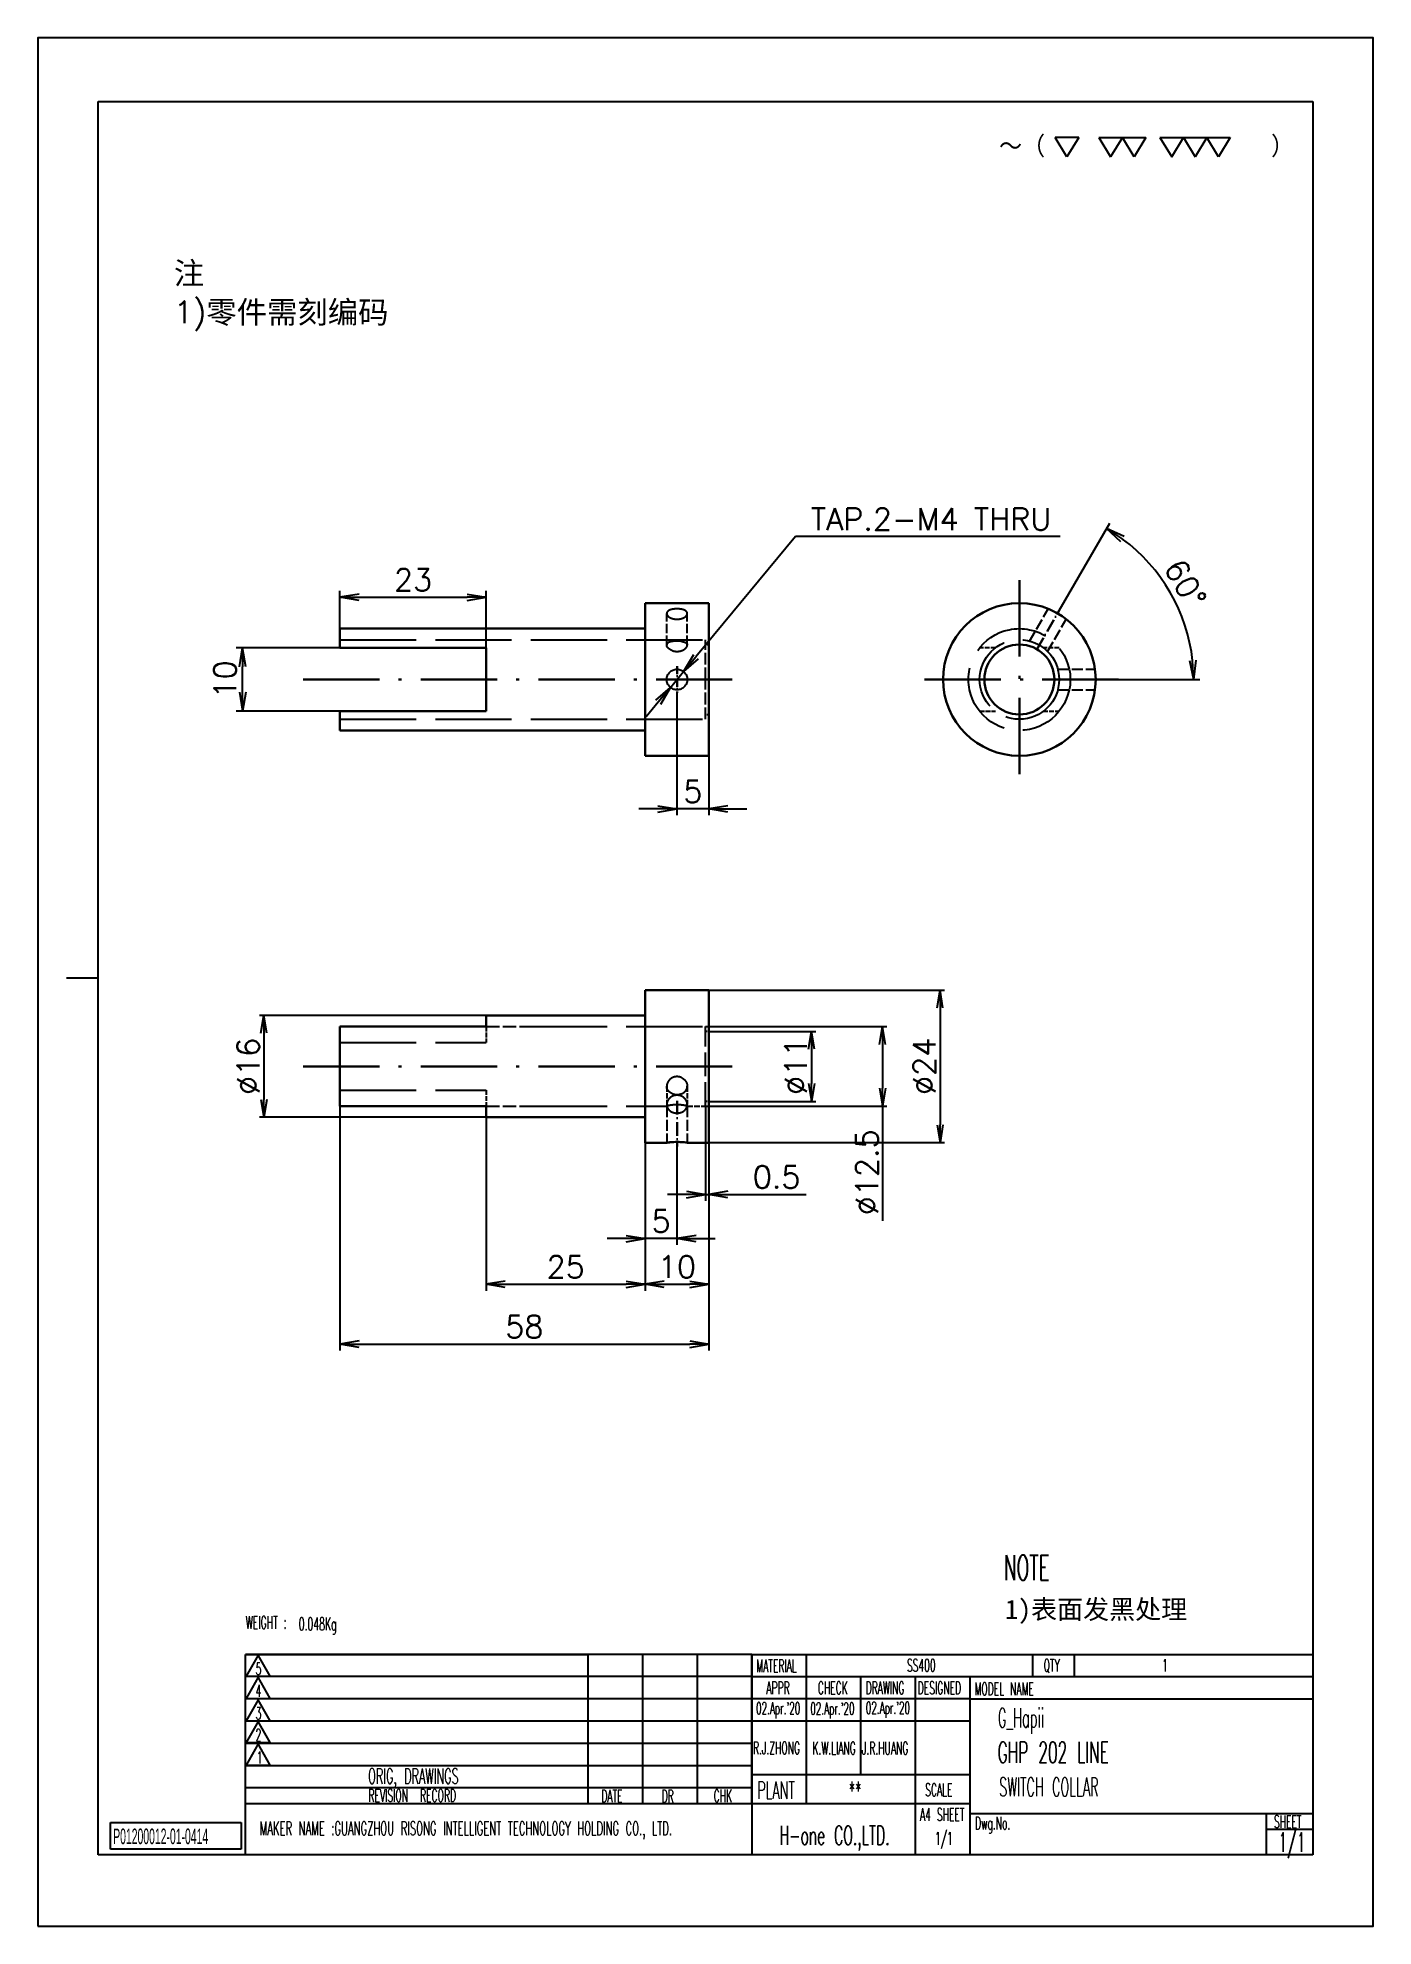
# Model space of a CAD drawing. Header units: millimetres. Extents: x 11035 to 42401, y -8968 to 2503.
# Drawn here: x 16186.1 to 16396.1, y 1315.1 to 1612.1 of the extents above; entities that cross this region are included whole.
import ezdxf
from ezdxf.enums import TextEntityAlignment as Align

# ---------------------------------------------------------------- set-up
doc = ezdxf.new("R2010")
doc.units = ezdxf.units.MM
for name, pattern in [('CENTER-HOKUTO', [23, 20, -1, 1, -1]), ('DASHDOT', [18.5, 12, -3, 0.5, -3]), ('DASHED', [15, 12, -3]), ('HIDDEN-HOKUTO', [3.8, 2.5, -1.3])]:
    doc.linetypes.add(name, pattern=pattern)
for name, color, linetype in [('6', 2, 'Continuous'), ('title_frame', 7, 'Continuous'), ('word_dim', 253, 'Continuous')]:
    doc.layers.add(name, color=color, linetype=linetype)
for name, color, linetype, lineweight in [('AM_7', 2, 'CENTER-HOKUTO', 30), ('AM_HID', 1, 'HIDDEN-HOKUTO', 25), ('AM_VIS', 7, 'Continuous', 30)]:
    doc.layers.add(name, color=color, linetype=linetype, lineweight=lineweight)
doc.styles.add('MX_NOTE_STANDARD', font='txt.shx', dxfattribs={"bigfont": 'bigfont.shx'})
doc.styles.get("Standard").update_dxf_attribs({"font": 'romans.shx', "bigfont": 'bigfont.shx'})
doc.dimstyles.new('HKT 1-1', dxfattribs={"dimtxt": 3.5, "dimasz": 3, "dimexe": 1, "dimexo": 0, "dimgap": 1, "dimtad": 3, "dimdsep": 46, "dimtxsty": 'Standard', "dimblk1": 'OPEN', "dimblk2": 'OPEN', "dimsah": 1, "dimcen": 0, "dimclrd": 256, "dimclre": 256, "dimclrt": 3, "dimazin": 2, "dimtfac": 1, "dimtmove": 0, "dimatfit": 3, "dimldrblk": 'OPEN', "dimfxl": 0, "dimtolj": 1, "dimlwd": 25, "dimlwe": 25, "dimarcsym": 0})
doc.dimstyles.new('HKT 1-1$3', dxfattribs={"dimtxt": 3.5, "dimasz": 3, "dimexe": 1, "dimexo": 0, "dimgap": 1, "dimtad": 3, "dimtoh": 1, "dimdsep": 46, "dimtxsty": 'Standard', "dimblk1": 'OPEN', "dimblk2": 'OPEN', "dimsah": 1, "dimcen": 0, "dimclrd": 256, "dimclre": 256, "dimclrt": 3, "dimazin": 2, "dimtfac": 1, "dimtmove": 0, "dimatfit": 3, "dimldrblk": 'OPEN', "dimfxl": 0, "dimtolj": 1, "dimlwd": 25, "dimlwe": 25, "dimarcsym": 0})
doc.dimstyles.new('RS1-1', dxfattribs={"dimtxt": 3.5, "dimasz": 3, "dimexe": 1, "dimexo": 0, "dimgap": 1, "dimtad": 3, "dimdsep": 46, "dimtxsty": 'Standard', "dimblk1": 'OPEN', "dimblk2": 'OPEN', "dimsah": 1, "dimcen": 0, "dimclrd": 256, "dimclre": 256, "dimclrt": 3, "dimazin": 2, "dimtfac": 1, "dimtmove": 0, "dimatfit": 3, "dimldrblk": 'OPEN', "dimfxl": 0, "dimtolj": 1, "dimtzin": 0, "dimarcsym": 0})

msp = doc.modelspace()

# ---------------------------------------------------------------- texts
at = {"ltscale": 2, "char_height": 3.5, "attachment_point": 1}
for s, insert, width in [('{\\fSimSun|b0|i0|c134|p2;\\C3;注}', (16207.468, 1576.802), 10.36469), ('{\\Fromans,bigfont|c134;\\C3;1)\\fSimSun|b0|i0|c134|p2;零件需刻编码}', (16207.468, 1570.671), 96.90613)]:
    msp.add_mtext(s, dxfattribs=dict(at, insert=insert, width=width))
at = {"linetype": 'Continuous', "insert": (16337.039, 1347.348), "char_height": 3, "width": 50.9, "attachment_point": 4}
msp.add_mtext('{\\W0.5;\\C3;G_Hapii }', dxfattribs=at)
at = {"layer": 'title_frame', "color": 3, "style": 'MX_NOTE_STANDARD'}
for s, height, width, p in [('NOTE', 3.92, 0.545, (16337.956, 1369.504)), ('WEIGHT : ', 2, 0.5341, (16218.761, 1361.854)), ('0.048Kg', 2, 0.5341, (16227.103, 1361.621)), ('5', 1.918, 0.5341, (16220.322, 1354.608)), ('MATERIAL', 1.9728, 0.5341, (16299.034, 1355.04)), ('SS400', 1.9728, 0.5341, (16322.735, 1355.126)), ('QTY', 1.9728, 0.5341, (16344.235, 1355.126)), ('1', 1.973, 0.5341, (16362.863, 1355.126)), ('4', 1.918, 0.5341, (16220.322, 1351.13)), ('APPR', 1.9728, 0.5341, (16300.63, 1351.569)), ('CHECK', 1.9728, 0.5341, (16308.725, 1351.569)), ('DRAWING', 1.9728, 0.5341, (16316.245, 1351.569)), ('DESIGNED', 1.9728, 0.5341, (16324.436, 1351.569)), ('MODEL NAME', 1.9728, 0.5341, (16333.365, 1351.419)), ('3', 1.918, 0.5341, (16220.322, 1347.601)), ("02.Apr.'20", 1.9, 0.5341, (16299.009, 1348.403)), ("02.Apr.'20", 1.9, 0.5341, (16307.537, 1348.36)), ("02.Apr.'20", 1.9, 0.5341, (16316.27, 1348.469)), ('2', 1.918, 0.5341, (16220.322, 1344.188)), ('1', 1.918, 0.5341, (16220.518, 1340.658)), ('GHP 202 LINE', 3.3, 0.5341, (16337.001, 1340.779)), ('ORIG, DRAWINGS', 2.4112, 0.5341, (16238.011, 1337.49)), ('REVISION  RECORD', 1.9728, 0.5341, (16238.061, 1334.651)), ('DATE', 1.9728, 0.5341, (16274.674, 1334.57)), ('DR', 1.9728, 0.5341, (16284.168, 1334.559)), ('CHK', 1.9728, 0.5341, (16292.345, 1334.593)), ('PLANT', 2.74, 0.5341, (16299.198, 1335.097)), ('**', 2.74, 0.5341, (16313.555, 1335.097)), ('SCALE', 1.9728, 0.5341, (16325.612, 1335.547)), ('SWITCH COLLAR', 2.94, 0.5, (16337.249, 1335.514)), ('A4 SHEET', 1.9728, 0.5341, (16324.791, 1331.651)), ('MAKER NAME :GUANGZHOU RISONG INTELLIGENT TECHNOLOGY HOLDING CO., LTD.', 2.16, 0.5341, (16220.961, 1329.394)), ('H-one CO.,LTD.', 3, 0.5341, (16302.718, 1327.877)), ('Dwg.No.', 1.9728, 0.5341, (16333.451, 1330.305)), ('SHEET', 1.9728, 0.5341, (16380.452, 1330.539)), ('1/1', 1.9728, 0.5341, (16327.143, 1327.897)), ('1/1', 3, 0.5341, (16381.169, 1326.803))]:
    msp.add_text(s, height=height, dxfattribs=dict(at, width=width)).set_placement(p)
at = {"layer": 'title_frame', "color": 3, "style": 'MX_NOTE_STANDARD', "width": 0.5341}
for s, p in [('R.J.ZHONG ', (16302.694, 1341.534)), ('K.W.LIANG', (16311.289, 1341.513)), ('J.R.HUANG ', (16319.768, 1341.516))]:
    msp.add_text(s, height=1.9728, dxfattribs=at).set_placement(p, align=Align.BOTTOM_CENTER)
at = {"layer": 'title_frame', "color": 3, "insert": (16197.919, 1330.443), "char_height": 2.45, "width": 4.1107, "attachment_point": 1, "style": 'MX_NOTE_STANDARD'}
msp.add_mtext('{\\f3 of 9 Barcode|b0|i0|c0|p82;\\W0.5;P01200012-01-0414}', dxfattribs=at)
at = {"layer": 'word_dim', "ltscale": 2, "insert": (16338.176, 1366.418), "char_height": 3, "width": 35.59967, "attachment_point": 1}
msp.add_mtext('{\\fSimSun|b0|i0|c134|p2;\\C3;1)表面发黑处理}', dxfattribs=at)

# ---------------------------------------------------------------- blocks, each defined once
blk = doc.blocks.new('\\M+18E64\\M+18FE3\\M+182B0\\M+18B4C\\M+18D86\\M+18169\\M+197CE\\M+1816A')
at = {"layer": '6', "color": 3}
for p, q in [((5.64, -0.64), (4.7, 0.92)), ((6.58, 0.92), (4.7, 0.92)), ((6.58, 0.92), (5.64, -0.64)), ((8.19, 0.92), (11.96, 0.92)), ((8.19, 0.92), (9.14, -0.64)), ((10.08, 0.92), (9.14, -0.64)), ((11.02, -0.64), (10.08, 0.92)), ((11.96, 0.92), (11.02, -0.64)), ((13.09, 0.92), (14.98, 0.92)), ((13.09, 0.92), (14.04, -0.64)), ((14.04, -0.64), (14.98, 0.92)), ((14.98, 0.92), (18.74, 0.92)), ((14.98, 0.92), (15.92, -0.64)), ((16.86, 0.92), (15.92, -0.64)), ((17.8, -0.64), (16.86, 0.92)), ((18.74, 0.92), (17.8, -0.64))]:
    blk.add_line(p, q, dxfattribs=at)
at = {"color": 3}
blk.add_text('\\M+18160\\M+18169\\M+18140             \\M+1816A', height=1.68, dxfattribs=at).set_placement((0.19, -0.66))
blk = doc.blocks.new('_Open')
at = {"color": 0, "lineweight": -2}
for p, q in [((-1, 0.167), (0, 0)), ((-1, -0.167), (0, 0)), ((0, 0), (-1, 0))]:
    blk.add_line(p, q, dxfattribs=at)
blk = doc.blocks.new('*D190')
at = {"layer": 'DEFPOINTS', "color": 0, "ltscale": 2}
for p in [(16218.26, 1516.15), (16233.58, 1516.15), (16233.58, 1506.15)]:
    blk.add_point(p, dxfattribs=at)
at = {"layer": 'word_dim', "lineweight": 25, "ltscale": 2}
for p, q in [((16233.58, 1516.15), (16217.26, 1516.15)), ((16218.26, 1509.15), (16218.26, 1513.15)), ((16233.58, 1506.15), (16217.26, 1506.15))]:
    blk.add_line(p, q, dxfattribs=at)
at = {"layer": 'word_dim', "lineweight": 25, "ltscale": 2, "xscale": 3, "yscale": 3, "zscale": 3}
for p, rotation in [((16218.26, 1516.15), 90), ((16218.26, 1506.15), 270)]:
    blk.add_blockref('_Open', p, dxfattribs=dict(at, rotation=rotation))
at = {"layer": 'word_dim', "color": 3, "ltscale": 2, "insert": (16215.51, 1511.15), "char_height": 3.5, "attachment_point": 5, "rotation": 90}
blk.add_mtext('\\A1;10', dxfattribs=at)
blk = doc.blocks.new('*D191')
at = {"layer": 'DEFPOINTS', "color": 0, "ltscale": 2}
for p in [(16256.58, 1524.08), (16233.58, 1519.15), (16256.58, 1516.15)]:
    blk.add_point(p, dxfattribs=at)
at = {"layer": 'word_dim', "lineweight": 25, "ltscale": 2}
for p, q in [((16233.58, 1519.15), (16233.58, 1525.08)), ((16236.58, 1524.08), (16253.58, 1524.08)), ((16256.58, 1516.15), (16256.58, 1525.08))]:
    blk.add_line(p, q, dxfattribs=at)
at = {"layer": 'word_dim', "lineweight": 25, "ltscale": 2, "xscale": 3, "yscale": 3, "zscale": 3, "rotation": 180}
blk.add_blockref('_Open', (16233.58, 1524.08), dxfattribs=at)
at = {"layer": 'word_dim', "lineweight": 25, "ltscale": 2, "xscale": 3, "yscale": 3, "zscale": 3}
blk.add_blockref('_Open', (16256.58, 1524.08), dxfattribs=at)
at = {"layer": 'word_dim', "color": 3, "ltscale": 2, "insert": (16245.08, 1526.83), "char_height": 3.5, "attachment_point": 5}
blk.add_mtext('\\A1;23', dxfattribs=at)
blk = doc.blocks.new('*D192')
at = {"layer": 'DEFPOINTS', "color": 0, "ltscale": 2}
for p in [(16286.58, 1509.04), (16291.58, 1499.15), (16286.58, 1490.79)]:
    blk.add_point(p, dxfattribs=at)
at = {"layer": 'word_dim', "lineweight": 25, "ltscale": 2}
for p, q in [((16286.58, 1509.04), (16286.58, 1489.79)), ((16291.58, 1499.15), (16291.58, 1489.79)), ((16283.58, 1490.79), (16280.58, 1490.79)), ((16291.58, 1490.79), (16286.58, 1490.79)), ((16294.58, 1490.79), (16297.58, 1490.79))]:
    blk.add_line(p, q, dxfattribs=at)
at = {"layer": 'word_dim', "lineweight": 25, "ltscale": 2, "xscale": 3, "yscale": 3, "zscale": 3}
blk.add_blockref('_Open', (16286.58, 1490.79), dxfattribs=at)
at = {"layer": 'word_dim', "lineweight": 25, "ltscale": 2, "xscale": 3, "yscale": 3, "zscale": 3, "rotation": 180}
blk.add_blockref('_Open', (16291.58, 1490.79), dxfattribs=at)
at = {"layer": 'word_dim', "color": 3, "ltscale": 2, "insert": (16289.08, 1493.54), "char_height": 3.5, "attachment_point": 5}
blk.add_mtext('\\A1;5', dxfattribs=at)
blk = doc.blocks.new('*D193')
at = {"layer": 'DEFPOINTS', "color": 0, "ltscale": 2}
for p in [(16287.62, 1512.4), (16285.55, 1509.9)]:
    blk.add_point(p, dxfattribs=at)
at = {"layer": 'word_dim', "lineweight": 25, "ltscale": 2}
for p, q in [((16305.23, 1533.62), (16289.53, 1514.71)), ((16346.83, 1533.62), (16305.23, 1533.62)), ((16285.55, 1509.9), (16287.62, 1512.4)), ((16283.63, 1507.59), (16281.71, 1505.28))]:
    blk.add_line(p, q, dxfattribs=at)
at = {"layer": 'word_dim', "lineweight": 25, "ltscale": 2, "xscale": 3, "yscale": 3, "zscale": 3}
for p, rotation in [((16287.62, 1512.4), 230.3130372418511), ((16285.55, 1509.9), 50.31303724185107)]:
    blk.add_blockref('_Open', p, dxfattribs=dict(at, rotation=rotation))
at = {"layer": 'word_dim', "color": 3, "ltscale": 2, "insert": (16326.53, 1536.37), "char_height": 3.5, "attachment_point": 5}
blk.add_mtext('\\A1;TAP{\\Fromans,bigfont|c134;.2-}M{\\Fromans,bigfont|c134;4} THRU', dxfattribs=at)
blk = doc.blocks.new('*D194')
at = {"layer": 'DEFPOINTS', "color": 0, "ltscale": 2}
for p in [(16346.67, 1521.98), (16366.17, 1520.52), (16343.15, 1515.87), (16324.82, 1511.15), (16356.02, 1511.15)]:
    blk.add_point(p, dxfattribs=at)
at = {"layer": 'word_dim', "lineweight": 25, "ltscale": 2}
for p, q in [((16346.67, 1521.98), (16354.62, 1535.75)), ((16356.02, 1511.15), (16368.82, 1511.15))]:
    blk.add_line(p, q, dxfattribs=at)
blk.add_arc((16340.42, 1511.15), 27.4, 6.2758, 53.7242, dxfattribs=at)
at = {"layer": 'word_dim', "lineweight": 25, "ltscale": 2, "xscale": 3, "yscale": 3, "zscale": 3}
for p, rotation in [((16354.12, 1534.88), 146.8621121451687), ((16367.82, 1511.15), 273.1378913697372)]:
    blk.add_blockref('_Open', p, dxfattribs=dict(at, rotation=rotation))
at = {"layer": 'word_dim', "color": 3, "ltscale": 2, "insert": (16366.53, 1526.23), "char_height": 3.5, "attachment_point": 5, "rotation": 300}
blk.add_mtext('\\A1;60°', dxfattribs=at)
blk = doc.blocks.new('*D195')
at = {"layer": 'DEFPOINTS', "color": 0, "ltscale": 2}
for p in [(16291.58, 1462.31), (16291.58, 1438.31), (16327.94, 1438.31)]:
    blk.add_point(p, dxfattribs=at)
at = {"layer": 'word_dim', "lineweight": 25, "ltscale": 2}
for p, q in [((16291.58, 1462.31), (16328.63, 1462.31)), ((16327.94, 1459.51), (16327.94, 1441.11)), ((16291.58, 1438.31), (16328.63, 1438.31))]:
    blk.add_line(p, q, dxfattribs=at)
at = {"layer": 'word_dim', "lineweight": 25, "ltscale": 2, "xscale": 2.8, "yscale": 2.8, "zscale": 2.8}
for p, rotation in [((16327.94, 1462.31), 90), ((16327.94, 1438.31), 270)]:
    blk.add_blockref('_Open', p, dxfattribs=dict(at, rotation=rotation))
at = {"layer": 'word_dim', "color": 3, "ltscale": 2, "insert": (16325.49, 1450.31), "char_height": 3.5, "attachment_point": 5, "rotation": 90}
blk.add_mtext('\\A1;%%c24', dxfattribs=at)
blk = doc.blocks.new('*D196')
at = {"layer": 'DEFPOINTS', "color": 0, "ltscale": 2}
for p in [(16291.58, 1455.81), (16291.58, 1444.81), (16307.72, 1444.81)]:
    blk.add_point(p, dxfattribs=at)
at = {"layer": 'word_dim', "lineweight": 25, "ltscale": 2}
for p, q in [((16291.58, 1455.81), (16308.42, 1455.81)), ((16307.72, 1453.01), (16307.72, 1447.61)), ((16291.58, 1444.81), (16308.42, 1444.81))]:
    blk.add_line(p, q, dxfattribs=at)
at = {"layer": 'word_dim', "lineweight": 25, "ltscale": 2, "xscale": 2.8, "yscale": 2.8, "zscale": 2.8}
for p, rotation in [((16307.72, 1455.81), 90), ((16307.72, 1444.81), 270)]:
    blk.add_blockref('_Open', p, dxfattribs=dict(at, rotation=rotation))
at = {"layer": 'word_dim', "color": 3, "ltscale": 2, "insert": (16305.27, 1450.31), "char_height": 3.5, "attachment_point": 5, "rotation": 90}
blk.add_mtext('\\A1;%%c11', dxfattribs=at)
blk = doc.blocks.new('*D197')
at = {"layer": 'DEFPOINTS', "color": 0, "ltscale": 2}
for p in [(16291.08, 1456.56), (16291.08, 1444.06), (16318.9, 1444.06)]:
    blk.add_point(p, dxfattribs=at)
at = {"layer": 'word_dim', "lineweight": 25, "ltscale": 2}
for p, q in [((16291.08, 1456.56), (16319.6, 1456.56)), ((16318.9, 1453.76), (16318.9, 1446.86)), ((16291.08, 1444.06), (16319.6, 1444.06)), ((16318.9, 1444.06), (16318.9, 1426.03))]:
    blk.add_line(p, q, dxfattribs=at)
at = {"layer": 'word_dim', "lineweight": 25, "ltscale": 2, "xscale": 2.8, "yscale": 2.8, "zscale": 2.8}
for p, rotation in [((16318.9, 1456.56), 90), ((16318.9, 1444.06), 270)]:
    blk.add_blockref('_Open', p, dxfattribs=dict(at, rotation=rotation))
at = {"layer": 'word_dim', "color": 3, "ltscale": 2, "insert": (16316.45, 1433.64), "char_height": 3.5, "attachment_point": 5, "rotation": 90}
blk.add_mtext('\\A1;%%c12.5', dxfattribs=at)
blk = doc.blocks.new('*D198')
at = {"layer": 'DEFPOINTS', "color": 0, "ltscale": 2}
for p in [(16291.08, 1444.06), (16291.58, 1438.31), (16291.58, 1430.16)]:
    blk.add_point(p, dxfattribs=at)
at = {"layer": 'word_dim', "lineweight": 25, "ltscale": 2}
for p, q in [((16291.08, 1444.06), (16291.08, 1429.16)), ((16291.58, 1438.31), (16291.58, 1429.16)), ((16288.08, 1430.16), (16285.08, 1430.16)), ((16291.08, 1430.16), (16291.58, 1430.16)), ((16294.58, 1430.16), (16306.91, 1430.16))]:
    blk.add_line(p, q, dxfattribs=at)
at = {"layer": 'word_dim', "lineweight": 25, "ltscale": 2, "xscale": 3, "yscale": 3, "zscale": 3}
blk.add_blockref('_Open', (16291.08, 1430.16), dxfattribs=at)
at = {"layer": 'word_dim', "lineweight": 25, "ltscale": 2, "xscale": 3, "yscale": 3, "zscale": 3, "rotation": 180}
blk.add_blockref('_Open', (16291.58, 1430.16), dxfattribs=at)
at = {"layer": 'word_dim', "color": 3, "ltscale": 2, "insert": (16302.25, 1432.91), "char_height": 3.5, "attachment_point": 5}
blk.add_mtext('\\A1;0.5', dxfattribs=at)
blk = doc.blocks.new('*D199')
at = {"layer": 'DEFPOINTS', "color": 0, "ltscale": 2}
for p in [(16281.58, 1438.31), (16286.58, 1437.71), (16281.58, 1423.22)]:
    blk.add_point(p, dxfattribs=at)
at = {"layer": 'word_dim', "lineweight": 25, "ltscale": 2}
for p, q in [((16281.58, 1438.31), (16281.58, 1422.22)), ((16286.58, 1437.71), (16286.58, 1422.22)), ((16278.58, 1423.22), (16275.58, 1423.22)), ((16286.58, 1423.22), (16281.58, 1423.22)), ((16289.58, 1423.22), (16292.58, 1423.22))]:
    blk.add_line(p, q, dxfattribs=at)
at = {"layer": 'word_dim', "lineweight": 25, "ltscale": 2, "xscale": 3, "yscale": 3, "zscale": 3}
blk.add_blockref('_Open', (16281.58, 1423.22), dxfattribs=at)
at = {"layer": 'word_dim', "lineweight": 25, "ltscale": 2, "xscale": 3, "yscale": 3, "zscale": 3, "rotation": 180}
blk.add_blockref('_Open', (16286.58, 1423.22), dxfattribs=at)
at = {"layer": 'word_dim', "color": 3, "ltscale": 2, "insert": (16284.08, 1425.97), "char_height": 3.5, "attachment_point": 5}
blk.add_mtext('\\A1;5', dxfattribs=at)
blk = doc.blocks.new('*D200')
at = {"layer": 'DEFPOINTS', "color": 0, "ltscale": 2}
for p in [(16281.58, 1438.31), (16291.58, 1438.31), (16291.58, 1416.03)]:
    blk.add_point(p, dxfattribs=at)
at = {"layer": 'word_dim', "lineweight": 25, "ltscale": 2}
for p, q in [((16281.58, 1438.31), (16281.58, 1415.03)), ((16291.58, 1438.31), (16291.58, 1415.03)), ((16284.58, 1416.03), (16288.58, 1416.03))]:
    blk.add_line(p, q, dxfattribs=at)
at = {"layer": 'word_dim', "lineweight": 25, "ltscale": 2, "xscale": 3, "yscale": 3, "zscale": 3, "rotation": 180}
blk.add_blockref('_Open', (16281.58, 1416.03), dxfattribs=at)
at = {"layer": 'word_dim', "lineweight": 25, "ltscale": 2, "xscale": 3, "yscale": 3, "zscale": 3}
blk.add_blockref('_Open', (16291.58, 1416.03), dxfattribs=at)
at = {"layer": 'word_dim', "color": 3, "ltscale": 2, "insert": (16286.58, 1418.78), "char_height": 3.5, "attachment_point": 5}
blk.add_mtext('\\A1;10', dxfattribs=at)
blk = doc.blocks.new('*D201')
at = {"layer": 'DEFPOINTS', "color": 0, "ltscale": 2}
for p in [(16256.58, 1442.31), (16281.58, 1438.31), (16281.58, 1416.03)]:
    blk.add_point(p, dxfattribs=at)
at = {"layer": 'word_dim', "lineweight": 25, "ltscale": 2}
for p, q in [((16256.58, 1442.31), (16256.58, 1415.03)), ((16281.58, 1438.31), (16281.58, 1415.03)), ((16259.58, 1416.03), (16278.58, 1416.03))]:
    blk.add_line(p, q, dxfattribs=at)
at = {"layer": 'word_dim', "lineweight": 25, "ltscale": 2, "xscale": 3, "yscale": 3, "zscale": 3, "rotation": 180}
blk.add_blockref('_Open', (16256.58, 1416.03), dxfattribs=at)
at = {"layer": 'word_dim', "lineweight": 25, "ltscale": 2, "xscale": 3, "yscale": 3, "zscale": 3}
blk.add_blockref('_Open', (16281.58, 1416.03), dxfattribs=at)
at = {"layer": 'word_dim', "color": 3, "ltscale": 2, "insert": (16269.08, 1418.78), "char_height": 3.5, "attachment_point": 5}
blk.add_mtext('\\A1;25', dxfattribs=at)
blk = doc.blocks.new('*D202')
at = {"layer": 'DEFPOINTS', "color": 0, "ltscale": 2}
for p in [(16233.58, 1444.06), (16291.58, 1438.31), (16291.58, 1406.62)]:
    blk.add_point(p, dxfattribs=at)
at = {"layer": 'word_dim', "lineweight": 25, "ltscale": 2}
for p, q in [((16233.58, 1444.06), (16233.58, 1405.62)), ((16291.58, 1438.31), (16291.58, 1405.62)), ((16236.58, 1406.62), (16288.58, 1406.62))]:
    blk.add_line(p, q, dxfattribs=at)
at = {"layer": 'word_dim', "lineweight": 25, "ltscale": 2, "xscale": 3, "yscale": 3, "zscale": 3, "rotation": 180}
blk.add_blockref('_Open', (16233.58, 1406.62), dxfattribs=at)
at = {"layer": 'word_dim', "lineweight": 25, "ltscale": 2, "xscale": 3, "yscale": 3, "zscale": 3}
blk.add_blockref('_Open', (16291.58, 1406.62), dxfattribs=at)
at = {"layer": 'word_dim', "color": 3, "ltscale": 2, "insert": (16262.58, 1409.37), "char_height": 3.5, "attachment_point": 5}
blk.add_mtext('\\A1;58', dxfattribs=at)
blk = doc.blocks.new('*D203')
at = {"layer": 'DEFPOINTS', "color": 0, "ltscale": 2}
for p in [(16256.58, 1458.31), (16221.61, 1442.31), (16256.58, 1442.31)]:
    blk.add_point(p, dxfattribs=at)
at = {"layer": 'word_dim', "lineweight": 25, "ltscale": 2}
for p, q in [((16256.58, 1458.31), (16220.91, 1458.31)), ((16221.61, 1455.51), (16221.61, 1445.11)), ((16256.58, 1442.31), (16220.91, 1442.31))]:
    blk.add_line(p, q, dxfattribs=at)
at = {"layer": 'word_dim', "lineweight": 25, "ltscale": 2, "xscale": 2.8, "yscale": 2.8, "zscale": 2.8}
for p, rotation in [((16221.61, 1458.31), 90), ((16221.61, 1442.31), 270)]:
    blk.add_blockref('_Open', p, dxfattribs=dict(at, rotation=rotation))
at = {"layer": 'word_dim', "color": 3, "ltscale": 2, "insert": (16219.16, 1450.31), "char_height": 3.5, "attachment_point": 5, "rotation": 90}
blk.add_mtext('\\A1;%%c16', dxfattribs=at)
blk = doc.blocks.new('*D176')
at = {"layer": 'DEFPOINTS', "color": 0, "linetype": 'Continuous', "ltscale": 2}
for p in [(12963.73, 1548.82), (12963.73, 1529.4), (12979.23, 1529.4)]:
    blk.add_point(p, dxfattribs=at)
at = {"layer": 'DEFPOINTS', "color": 0, "ltscale": 2}
for p in [(42286.85, -8849.77), (42263.85, -8854.69), (42286.85, -8857.69)]:
    blk.add_point(p, dxfattribs=at)
at = {"layer": 'word_dim', "linetype": 'Continuous', "lineweight": -2, "ltscale": 2}
for p, q in [((12963.73, 1548.82), (12934.02, 1548.82)), ((12963.73, 1529.4), (12963.73, 1549.82)), ((12976.23, 1548.82), (12966.73, 1548.82)), ((12979.23, 1529.4), (12979.23, 1549.82))]:
    blk.add_line(p, q, dxfattribs=at)
at = {"layer": 'word_dim', "lineweight": 25, "ltscale": 2}
for p, q in [((42263.85, -8854.69), (42263.85, -8848.77)), ((42266.85, -8849.77), (42283.85, -8849.77)), ((42286.85, -8857.69), (42286.85, -8848.77))]:
    blk.add_line(p, q, dxfattribs=at)
at = {"layer": 'word_dim', "linetype": 'Continuous', "lineweight": -2, "ltscale": 2, "xscale": 3, "yscale": 3, "zscale": 3, "rotation": 180}
blk.add_blockref('_Open', (12963.73, 1548.82), dxfattribs=at)
at = {"layer": 'word_dim', "linetype": 'Continuous', "lineweight": -2, "ltscale": 2, "xscale": 3, "yscale": 3, "zscale": 3}
blk.add_blockref('_Open', (12979.23, 1548.82), dxfattribs=at)
at = {"layer": 'word_dim', "lineweight": 25, "ltscale": 2, "xscale": 3, "yscale": 3, "zscale": 3, "rotation": 180}
blk.add_blockref('_Open', (42263.85, -8849.77), dxfattribs=at)
at = {"layer": 'word_dim', "lineweight": 25, "ltscale": 2, "xscale": 3, "yscale": 3, "zscale": 3}
blk.add_blockref('_Open', (42286.85, -8849.77), dxfattribs=at)
at = {"layer": 'word_dim', "color": 3, "linetype": 'Continuous', "ltscale": 2, "insert": (12947.37, 1552.67), "char_height": 3.5, "attachment_point": 5}
blk.add_mtext('\\A1;%%C15.5{\\H0.7x;\\S+0^ -0.05;}', dxfattribs=at)
at = {"layer": 'word_dim', "color": 3, "ltscale": 2, "insert": (42275.35, -8847.02), "char_height": 3.5, "attachment_point": 5}
blk.add_mtext('\\A1;23', dxfattribs=at)
blk = doc.blocks.new('*D177')
at = {"layer": 'DEFPOINTS', "color": 0, "linetype": 'Continuous', "ltscale": 2}
for p in [(12963.73, 1529.4), (12979.23, 1521.4), (13006.99, 1521.4)]:
    blk.add_point(p, dxfattribs=at)
at = {"layer": 'DEFPOINTS', "color": 0, "ltscale": 2}
for p in [(42316.85, -8864.8), (42321.85, -8874.69), (42316.85, -8883.05)]:
    blk.add_point(p, dxfattribs=at)
at = {"layer": 'word_dim', "linetype": 'Continuous', "lineweight": -2, "ltscale": 2}
for p, q in [((13006.99, 1532.4), (13006.99, 1535.4)), ((12963.73, 1529.4), (13007.99, 1529.4)), ((13006.99, 1529.4), (13006.99, 1521.4)), ((12979.23, 1521.4), (13007.99, 1521.4)), ((13006.99, 1518.4), (13006.99, 1515.4))]:
    blk.add_line(p, q, dxfattribs=at)
at = {"layer": 'word_dim', "lineweight": 25, "ltscale": 2}
for p, q in [((42316.85, -8864.8), (42316.85, -8884.05)), ((42321.85, -8874.69), (42321.85, -8884.05)), ((42313.85, -8883.05), (42310.85, -8883.05)), ((42321.85, -8883.05), (42316.85, -8883.05)), ((42324.85, -8883.05), (42327.85, -8883.05))]:
    blk.add_line(p, q, dxfattribs=at)
at = {"layer": 'word_dim', "linetype": 'Continuous', "lineweight": -2, "ltscale": 2, "xscale": 3, "yscale": 3, "zscale": 3}
for p, rotation in [((13006.99, 1529.4), 270), ((13006.99, 1521.4), 90)]:
    blk.add_blockref('_Open', p, dxfattribs=dict(at, rotation=rotation))
at = {"layer": 'word_dim', "lineweight": 25, "ltscale": 2, "xscale": 3, "yscale": 3, "zscale": 3}
blk.add_blockref('_Open', (42316.85, -8883.05), dxfattribs=at)
at = {"layer": 'word_dim', "lineweight": 25, "ltscale": 2, "xscale": 3, "yscale": 3, "zscale": 3, "rotation": 180}
blk.add_blockref('_Open', (42321.85, -8883.05), dxfattribs=at)
at = {"layer": 'word_dim', "color": 3, "linetype": 'Continuous', "ltscale": 2, "insert": (13004.24, 1525.4), "char_height": 3.5, "attachment_point": 5, "rotation": 90}
blk.add_mtext('\\A1;8', dxfattribs=at)
at = {"layer": 'word_dim', "color": 3, "ltscale": 2, "insert": (42319.35, -8880.3), "char_height": 3.5, "attachment_point": 5}
blk.add_mtext('\\A1;5', dxfattribs=at)
blk = doc.blocks.new('*D178')
at = {"layer": 'DEFPOINTS', "color": 0, "linetype": 'Continuous', "ltscale": 2}
for p in [(12976.24, 1569.81), (12969.75, 1539.82), (12973.21, 1539.82), (12963.73, 1529.4), (12979.23, 1529.4)]:
    blk.add_point(p, dxfattribs=at)
at = {"layer": 'DEFPOINTS', "color": 0, "ltscale": 2}
for p in [(42317.89, -8861.45), (42315.82, -8863.94)]:
    blk.add_point(p, dxfattribs=at)
at = {"layer": 'word_dim', "linetype": 'Continuous', "lineweight": -2, "ltscale": 2}
for q in [(12957.28, 1567.42), (12985.68, 1567.42)]:
    blk.add_line((12971.48, 1542.82), q, dxfattribs=at)
at = {"layer": 'word_dim', "lineweight": 25, "ltscale": 2}
for p, q in [((42335.5, -8840.23), (42319.81, -8859.14)), ((42377.1, -8840.23), (42335.5, -8840.23)), ((42315.82, -8863.94), (42317.89, -8861.45)), ((42313.9, -8866.25), (42311.99, -8868.56))]:
    blk.add_line(p, q, dxfattribs=at)
at = {"layer": 'word_dim', "linetype": 'Continuous', "lineweight": -2, "ltscale": 2}
blk.add_arc((12971.48, 1542.82), 27.4, 66.276, 113.724, dxfattribs=at)
at = {"layer": 'word_dim', "linetype": 'Continuous', "lineweight": -2, "ltscale": 2, "xscale": 3, "yscale": 3, "zscale": 3}
for p, rotation in [((12957.78, 1566.56), 206.8619962460085), ((12985.18, 1566.56), 333.1380037539915)]:
    blk.add_blockref('_Open', p, dxfattribs=dict(at, rotation=rotation))
at = {"layer": 'word_dim', "lineweight": 25, "ltscale": 2, "xscale": 3, "yscale": 3, "zscale": 3}
for p, rotation in [((42317.89, -8861.45), 230.3130372418511), ((42315.82, -8863.94), 50.31303724185107)]:
    blk.add_blockref('_Open', p, dxfattribs=dict(at, rotation=rotation))
at = {"layer": 'word_dim', "color": 3, "linetype": 'Continuous', "ltscale": 2, "insert": (12971.48, 1572.98), "char_height": 3.5, "attachment_point": 5}
blk.add_mtext('\\A1;60°', dxfattribs=at)
at = {"layer": 'word_dim', "color": 3, "ltscale": 2, "insert": (42356.8, -8837.48), "char_height": 3.5, "attachment_point": 5}
blk.add_mtext('\\A1;TAP{\\Fromans,bigfont|c134;.2-}M{\\Fromans,bigfont|c134;4} THRU', dxfattribs=at)
blk = doc.blocks.new('*D179')
at = {"layer": 'DEFPOINTS', "color": 0, "linetype": 'Continuous', "ltscale": 2}
for p in [(12934.84, 1435.16), (12952.61, 1435.16), (12971.48, 1415.16)]:
    blk.add_point(p, dxfattribs=at)
at = {"layer": 'DEFPOINTS', "color": 0, "ltscale": 2}
for p in [(42376.95, -8851.87), (42396.44, -8853.32), (42373.42, -8857.98), (42355.09, -8862.69), (42386.29, -8862.69)]:
    blk.add_point(p, dxfattribs=at)
at = {"layer": 'word_dim', "linetype": 'Continuous', "lineweight": -2, "ltscale": 2}
for p, q in [((12952.61, 1435.16), (12933.84, 1435.16)), ((12934.84, 1418.16), (12934.84, 1432.16)), ((12971.48, 1415.16), (12933.84, 1415.16))]:
    blk.add_line(p, q, dxfattribs=at)
at = {"layer": 'word_dim', "lineweight": 25, "ltscale": 2}
for p, q in [((42376.95, -8851.87), (42384.9, -8838.1)), ((42386.29, -8862.69), (42399.1, -8862.69))]:
    blk.add_line(p, q, dxfattribs=at)
blk.add_arc((42370.69, -8862.69), 27.4, 6.2758, 53.7242, dxfattribs=at)
at = {"layer": 'word_dim', "linetype": 'Continuous', "lineweight": -2, "ltscale": 2, "xscale": 3, "yscale": 3, "zscale": 3}
for p, rotation in [((12934.84, 1435.16), 90), ((12934.84, 1415.16), 270)]:
    blk.add_blockref('_Open', p, dxfattribs=dict(at, rotation=rotation))
at = {"layer": 'word_dim', "lineweight": 25, "ltscale": 2, "xscale": 3, "yscale": 3, "zscale": 3}
for p, rotation in [((42384.4, -8838.96), 146.8621121451579), ((42398.1, -8862.69), 273.1378913697387)]:
    blk.add_blockref('_Open', p, dxfattribs=dict(at, rotation=rotation))
at = {"layer": 'word_dim', "color": 3, "linetype": 'Continuous', "ltscale": 2, "insert": (12932.09, 1425.16), "char_height": 3.5, "attachment_point": 5, "rotation": 90}
blk.add_mtext('\\A1;20', dxfattribs=at)
at = {"layer": 'word_dim', "color": 3, "ltscale": 2, "insert": (42396.81, -8847.62), "char_height": 3.5, "attachment_point": 5, "rotation": 300}
blk.add_mtext('\\A1;60°', dxfattribs=at)
blk = doc.blocks.new('*D180')
at = {"layer": 'DEFPOINTS', "color": 0, "linetype": 'Continuous', "ltscale": 2}
for p in [(12952.61, 1435.16), (12926.23, 1395.16), (12952.61, 1395.16)]:
    blk.add_point(p, dxfattribs=at)
at = {"layer": 'DEFPOINTS', "color": 0, "ltscale": 2}
for p in [(42321.85, -8911.53), (42321.85, -8935.53), (42358.21, -8935.53)]:
    blk.add_point(p, dxfattribs=at)
at = {"layer": 'word_dim', "linetype": 'Continuous', "lineweight": -2, "ltscale": 2}
for p, q in [((12952.61, 1435.16), (12925.23, 1435.16)), ((12926.23, 1432.16), (12926.23, 1398.16)), ((12952.61, 1395.16), (12925.23, 1395.16))]:
    blk.add_line(p, q, dxfattribs=at)
at = {"layer": 'word_dim', "lineweight": 25, "ltscale": 2}
for p, q in [((42321.85, -8911.53), (42358.91, -8911.53)), ((42358.21, -8914.33), (42358.21, -8932.73)), ((42321.85, -8935.53), (42358.91, -8935.53))]:
    blk.add_line(p, q, dxfattribs=at)
at = {"layer": 'word_dim', "linetype": 'Continuous', "lineweight": -2, "ltscale": 2, "xscale": 3, "yscale": 3, "zscale": 3}
for p, rotation in [((12926.23, 1435.16), 90), ((12926.23, 1395.16), 270)]:
    blk.add_blockref('_Open', p, dxfattribs=dict(at, rotation=rotation))
at = {"layer": 'word_dim', "lineweight": 25, "ltscale": 2, "xscale": 2.8, "yscale": 2.8, "zscale": 2.8}
for p, rotation in [((42358.21, -8911.53), 90), ((42358.21, -8935.53), 270)]:
    blk.add_blockref('_Open', p, dxfattribs=dict(at, rotation=rotation))
at = {"layer": 'word_dim', "color": 3, "linetype": 'Continuous', "ltscale": 2, "insert": (12923.48, 1415.16), "char_height": 3.5, "attachment_point": 5, "rotation": 90}
blk.add_mtext('\\A1;40', dxfattribs=at)
at = {"layer": 'word_dim', "color": 3, "ltscale": 2, "insert": (42355.76, -8923.53), "char_height": 3.5, "attachment_point": 5, "rotation": 90}
blk.add_mtext('\\A1;%%c24', dxfattribs=at)
blk = doc.blocks.new('*D181')
at = {"layer": 'DEFPOINTS', "color": 0, "linetype": 'Continuous', "ltscale": 2}
for p in [(12943.98, 1506.4), (12998.98, 1506.4), (12943.98, 1471.43)]:
    blk.add_point(p, dxfattribs=at)
at = {"layer": 'DEFPOINTS', "color": 0, "ltscale": 2}
for p in [(42321.85, -8918.03), (42321.85, -8929.03), (42338, -8929.03)]:
    blk.add_point(p, dxfattribs=at)
at = {"layer": 'word_dim', "linetype": 'Continuous', "lineweight": -2, "ltscale": 2}
for p, q in [((12943.98, 1506.4), (12943.98, 1470.43)), ((12998.98, 1506.4), (12998.98, 1470.43)), ((12995.98, 1471.43), (12946.98, 1471.43))]:
    blk.add_line(p, q, dxfattribs=at)
at = {"layer": 'word_dim', "lineweight": 25, "ltscale": 2}
for p, q in [((42321.85, -8918.03), (42338.69, -8918.03)), ((42338, -8920.83), (42338, -8926.23)), ((42321.85, -8929.03), (42338.69, -8929.03))]:
    blk.add_line(p, q, dxfattribs=at)
at = {"layer": 'word_dim', "linetype": 'Continuous', "lineweight": -2, "ltscale": 2, "xscale": 3, "yscale": 3, "zscale": 3, "rotation": 180}
blk.add_blockref('_Open', (12943.98, 1471.43), dxfattribs=at)
at = {"layer": 'word_dim', "linetype": 'Continuous', "lineweight": -2, "ltscale": 2, "xscale": 3, "yscale": 3, "zscale": 3}
blk.add_blockref('_Open', (12998.98, 1471.43), dxfattribs=at)
at = {"layer": 'word_dim', "lineweight": 25, "ltscale": 2, "xscale": 2.8, "yscale": 2.8, "zscale": 2.8}
for p, rotation in [((42338, -8918.03), 90), ((42338, -8929.03), 270)]:
    blk.add_blockref('_Open', p, dxfattribs=dict(at, rotation=rotation))
at = {"layer": 'word_dim', "color": 3, "linetype": 'Continuous', "ltscale": 2, "insert": (12971.48, 1474.18), "char_height": 3.5, "attachment_point": 5}
blk.add_mtext('\\A1;%%c55', dxfattribs=at)
at = {"layer": 'word_dim', "color": 3, "ltscale": 2, "insert": (42335.55, -8923.53), "char_height": 3.5, "attachment_point": 5, "rotation": 90}
blk.add_mtext('\\A1;%%c11', dxfattribs=at)
blk = doc.blocks.new('*D182')
at = {"layer": 'DEFPOINTS', "color": 0, "linetype": 'Continuous', "ltscale": 2}
for p in [(12953.98, 1425.16), (12971.48, 1415.16), (12971.48, 1380.5)]:
    blk.add_point(p, dxfattribs=at)
at = {"layer": 'DEFPOINTS', "color": 0, "ltscale": 2}
for p in [(42321.35, -8917.28), (42321.35, -8929.78), (42349.17, -8929.78)]:
    blk.add_point(p, dxfattribs=at)
at = {"layer": 'word_dim', "linetype": 'Continuous', "lineweight": -2, "ltscale": 2}
for p, q in [((12953.98, 1425.16), (12953.98, 1379.5)), ((12971.48, 1415.16), (12971.48, 1379.5)), ((12956.98, 1380.5), (12968.48, 1380.5))]:
    blk.add_line(p, q, dxfattribs=at)
at = {"layer": 'word_dim', "lineweight": 25, "ltscale": 2}
for p, q in [((42321.35, -8917.28), (42349.87, -8917.28)), ((42349.17, -8920.08), (42349.17, -8926.98)), ((42321.35, -8929.78), (42349.87, -8929.78)), ((42349.17, -8929.78), (42349.17, -8947.82))]:
    blk.add_line(p, q, dxfattribs=at)
at = {"layer": 'word_dim', "linetype": 'Continuous', "lineweight": -2, "ltscale": 2, "xscale": 3, "yscale": 3, "zscale": 3, "rotation": 180}
blk.add_blockref('_Open', (12953.98, 1380.5), dxfattribs=at)
at = {"layer": 'word_dim', "linetype": 'Continuous', "lineweight": -2, "ltscale": 2, "xscale": 3, "yscale": 3, "zscale": 3}
blk.add_blockref('_Open', (12971.48, 1380.5), dxfattribs=at)
at = {"layer": 'word_dim', "lineweight": 25, "ltscale": 2, "xscale": 2.8, "yscale": 2.8, "zscale": 2.8}
for p, rotation in [((42349.17, -8917.28), 90), ((42349.17, -8929.78), 270)]:
    blk.add_blockref('_Open', p, dxfattribs=dict(at, rotation=rotation))
at = {"layer": 'word_dim', "color": 3, "linetype": 'Continuous', "ltscale": 2, "insert": (12962.73, 1383.25), "char_height": 3.5, "attachment_point": 5}
blk.add_mtext('\\A1;17.5', dxfattribs=at)
at = {"layer": 'word_dim', "color": 3, "ltscale": 2, "insert": (42346.72, -8940.2), "char_height": 3.5, "attachment_point": 5, "rotation": 90}
blk.add_mtext('\\A1;%%c12.5', dxfattribs=at)
blk = doc.blocks.new('*D183')
at = {"layer": 'DEFPOINTS', "color": 0, "linetype": 'Continuous', "ltscale": 2}
for p in [(12971.48, 1415.16), (12988.98, 1405.16), (12988.98, 1380.5)]:
    blk.add_point(p, dxfattribs=at)
at = {"layer": 'DEFPOINTS', "color": 0, "ltscale": 2}
for p in [(42321.35, -8929.78), (42321.85, -8935.53), (42321.85, -8943.69)]:
    blk.add_point(p, dxfattribs=at)
at = {"layer": 'word_dim', "linetype": 'Continuous', "lineweight": -2, "ltscale": 2}
for p, q in [((12971.48, 1415.16), (12971.48, 1379.5)), ((12988.98, 1405.16), (12988.98, 1379.5)), ((12974.48, 1380.5), (12985.98, 1380.5))]:
    blk.add_line(p, q, dxfattribs=at)
at = {"layer": 'word_dim', "lineweight": 25, "ltscale": 2}
for p, q in [((42321.35, -8929.78), (42321.35, -8944.69)), ((42321.85, -8935.53), (42321.85, -8944.69)), ((42318.35, -8943.69), (42315.35, -8943.69)), ((42321.35, -8943.69), (42321.85, -8943.69)), ((42324.85, -8943.69), (42337.19, -8943.69))]:
    blk.add_line(p, q, dxfattribs=at)
at = {"layer": 'word_dim', "linetype": 'Continuous', "lineweight": -2, "ltscale": 2, "xscale": 3, "yscale": 3, "zscale": 3, "rotation": 180}
blk.add_blockref('_Open', (12971.48, 1380.5), dxfattribs=at)
at = {"layer": 'word_dim', "linetype": 'Continuous', "lineweight": -2, "ltscale": 2, "xscale": 3, "yscale": 3, "zscale": 3}
blk.add_blockref('_Open', (12988.98, 1380.5), dxfattribs=at)
at = {"layer": 'word_dim', "lineweight": 25, "ltscale": 2, "xscale": 3, "yscale": 3, "zscale": 3}
blk.add_blockref('_Open', (42321.35, -8943.69), dxfattribs=at)
at = {"layer": 'word_dim', "lineweight": 25, "ltscale": 2, "xscale": 3, "yscale": 3, "zscale": 3, "rotation": 180}
blk.add_blockref('_Open', (42321.85, -8943.69), dxfattribs=at)
at = {"layer": 'word_dim', "color": 3, "linetype": 'Continuous', "ltscale": 2, "insert": (12980.23, 1383.25), "char_height": 3.5, "attachment_point": 5}
blk.add_mtext('\\A1;17.5', dxfattribs=at)
at = {"layer": 'word_dim', "color": 3, "ltscale": 2, "insert": (42332.52, -8940.94), "char_height": 3.5, "attachment_point": 5}
blk.add_mtext('\\A1;0.5', dxfattribs=at)
blk = doc.blocks.new('*D184')
at = {"layer": 'DEFPOINTS', "color": 0, "linetype": 'Continuous', "ltscale": 2}
for p in [(12992.48, 1425.16), (13013.41, 1425.16), (12971.48, 1415.16)]:
    blk.add_point(p, dxfattribs=at)
at = {"layer": 'DEFPOINTS', "color": 0, "ltscale": 2}
for p in [(42311.85, -8935.53), (42316.85, -8936.13), (42311.85, -8950.62)]:
    blk.add_point(p, dxfattribs=at)
at = {"layer": 'word_dim', "linetype": 'Continuous', "lineweight": -2, "ltscale": 2}
for p, q in [((12992.48, 1425.16), (13014.41, 1425.16)), ((13013.41, 1418.16), (13013.41, 1422.16)), ((12971.48, 1415.16), (13014.41, 1415.16))]:
    blk.add_line(p, q, dxfattribs=at)
at = {"layer": 'word_dim', "lineweight": 25, "ltscale": 2}
for p, q in [((42311.85, -8935.53), (42311.85, -8951.62)), ((42316.85, -8936.13), (42316.85, -8951.62)), ((42308.85, -8950.62), (42305.85, -8950.62)), ((42316.85, -8950.62), (42311.85, -8950.62)), ((42319.85, -8950.62), (42322.85, -8950.62))]:
    blk.add_line(p, q, dxfattribs=at)
at = {"layer": 'word_dim', "linetype": 'Continuous', "lineweight": -2, "ltscale": 2, "xscale": 3, "yscale": 3, "zscale": 3}
for p, rotation in [((13013.41, 1425.16), 90), ((13013.41, 1415.16), 270)]:
    blk.add_blockref('_Open', p, dxfattribs=dict(at, rotation=rotation))
at = {"layer": 'word_dim', "lineweight": 25, "ltscale": 2, "xscale": 3, "yscale": 3, "zscale": 3}
blk.add_blockref('_Open', (42311.85, -8950.62), dxfattribs=at)
at = {"layer": 'word_dim', "lineweight": 25, "ltscale": 2, "xscale": 3, "yscale": 3, "zscale": 3, "rotation": 180}
blk.add_blockref('_Open', (42316.85, -8950.62), dxfattribs=at)
at = {"layer": 'word_dim', "color": 3, "linetype": 'Continuous', "ltscale": 2, "insert": (13010.66, 1420.16), "char_height": 3.5, "attachment_point": 5, "rotation": 90}
blk.add_mtext('\\A1;10', dxfattribs=at)
at = {"layer": 'word_dim', "color": 3, "ltscale": 2, "insert": (42314.35, -8947.87), "char_height": 3.5, "attachment_point": 5}
blk.add_mtext('\\A1;5', dxfattribs=at)
blk = doc.blocks.new('*D185')
at = {"layer": 'DEFPOINTS', "color": 0, "linetype": 'Continuous', "ltscale": 2}
for p in [(12971.48, 1415.16), (13013.41, 1415.16), (12988.98, 1405.16)]:
    blk.add_point(p, dxfattribs=at)
at = {"layer": 'DEFPOINTS', "color": 0, "ltscale": 2}
for p in [(42311.85, -8935.53), (42321.85, -8935.53), (42321.85, -8957.81)]:
    blk.add_point(p, dxfattribs=at)
at = {"layer": 'word_dim', "linetype": 'Continuous', "lineweight": -2, "ltscale": 2}
for p, q in [((12971.48, 1415.16), (13014.41, 1415.16)), ((13013.41, 1408.16), (13013.41, 1412.16)), ((12988.98, 1405.16), (13014.41, 1405.16))]:
    blk.add_line(p, q, dxfattribs=at)
at = {"layer": 'word_dim', "lineweight": 25, "ltscale": 2}
for p, q in [((42311.85, -8935.53), (42311.85, -8958.81)), ((42321.85, -8935.53), (42321.85, -8958.81)), ((42314.85, -8957.81), (42318.85, -8957.81))]:
    blk.add_line(p, q, dxfattribs=at)
at = {"layer": 'word_dim', "linetype": 'Continuous', "lineweight": -2, "ltscale": 2, "xscale": 3, "yscale": 3, "zscale": 3}
for p, rotation in [((13013.41, 1415.16), 90), ((13013.41, 1405.16), 270)]:
    blk.add_blockref('_Open', p, dxfattribs=dict(at, rotation=rotation))
at = {"layer": 'word_dim', "lineweight": 25, "ltscale": 2, "xscale": 3, "yscale": 3, "zscale": 3, "rotation": 180}
blk.add_blockref('_Open', (42311.85, -8957.81), dxfattribs=at)
at = {"layer": 'word_dim', "lineweight": 25, "ltscale": 2, "xscale": 3, "yscale": 3, "zscale": 3}
blk.add_blockref('_Open', (42321.85, -8957.81), dxfattribs=at)
at = {"layer": 'word_dim', "color": 3, "linetype": 'Continuous', "ltscale": 2, "insert": (13010.66, 1410.16), "char_height": 3.5, "attachment_point": 5, "rotation": 90}
blk.add_mtext('\\A1;10', dxfattribs=at)
at = {"layer": 'word_dim', "color": 3, "ltscale": 2, "insert": (42316.85, -8955.06), "char_height": 3.5, "attachment_point": 5}
blk.add_mtext('\\A1;10', dxfattribs=at)
blk = doc.blocks.new('*D186')
at = {"layer": 'DEFPOINTS', "color": 0, "linetype": 'Continuous', "ltscale": 2}
for p in [(12952.09, 1428.11), (12955.87, 1422.22)]:
    blk.add_point(p, dxfattribs=at)
at = {"layer": 'DEFPOINTS', "color": 0, "ltscale": 2}
for p in [(42286.85, -8931.53), (42311.85, -8935.53), (42311.85, -8957.81)]:
    blk.add_point(p, dxfattribs=at)
at = {"layer": 'word_dim', "linetype": 'Continuous', "lineweight": -2, "ltscale": 2}
for p, q in [((12901.13, 1448.14), (12939.23, 1448.14)), ((12939.23, 1448.14), (12950.47, 1430.63))]:
    blk.add_line(p, q, dxfattribs=at)
at = {"layer": 'word_dim', "lineweight": 25, "ltscale": 2}
for p, q in [((42286.85, -8931.53), (42286.85, -8958.81)), ((42311.85, -8935.53), (42311.85, -8958.81)), ((42289.85, -8957.81), (42308.85, -8957.81))]:
    blk.add_line(p, q, dxfattribs=at)
at = {"layer": 'word_dim', "linetype": 'Continuous', "lineweight": -2, "ltscale": 2, "xscale": 3, "yscale": 3, "zscale": 3, "rotation": 302.7024451392481}
blk.add_blockref('_Open', (12952.09, 1428.11), dxfattribs=at)
at = {"layer": 'word_dim', "lineweight": 25, "ltscale": 2, "xscale": 3, "yscale": 3, "zscale": 3, "rotation": 180}
blk.add_blockref('_Open', (42286.85, -8957.81), dxfattribs=at)
at = {"layer": 'word_dim', "lineweight": 25, "ltscale": 2, "xscale": 3, "yscale": 3, "zscale": 3}
blk.add_blockref('_Open', (42311.85, -8957.81), dxfattribs=at)
at = {"layer": 'word_dim', "color": 3, "linetype": 'Continuous', "ltscale": 2, "insert": (12919.68, 1450.89), "char_height": 3.5, "attachment_point": 5}
blk.add_mtext('\\A1;DR.4-∅7 THRU', dxfattribs=at)
at = {"layer": 'word_dim', "color": 3, "ltscale": 2, "insert": (42299.35, -8955.06), "char_height": 3.5, "attachment_point": 5}
blk.add_mtext('\\A1;25', dxfattribs=at)
blk = doc.blocks.new('*D187')
at = {"layer": 'DEFPOINTS', "color": 0, "linetype": 'Continuous', "ltscale": 2}
for p in [(12993.55, 1428.66), (12984.42, 1421.67)]:
    blk.add_point(p, dxfattribs=at)
at = {"layer": 'DEFPOINTS', "color": 0, "ltscale": 2}
for p in [(42263.85, -8929.78), (42321.85, -8935.53), (42321.85, -8967.22)]:
    blk.add_point(p, dxfattribs=at)
at = {"layer": 'word_dim', "linetype": 'Continuous', "lineweight": -2, "ltscale": 2}
for p, q in [((13010.45, 1441.61), (12995.93, 1430.48)), ((13054.32, 1441.61), (13010.45, 1441.61))]:
    blk.add_line(p, q, dxfattribs=at)
at = {"layer": 'word_dim', "lineweight": 25, "ltscale": 2}
for p, q in [((42263.85, -8929.78), (42263.85, -8968.22)), ((42321.85, -8935.53), (42321.85, -8968.22)), ((42266.85, -8967.22), (42318.85, -8967.22))]:
    blk.add_line(p, q, dxfattribs=at)
at = {"layer": 'word_dim', "linetype": 'Continuous', "lineweight": -2, "ltscale": 2, "xscale": 3, "yscale": 3, "zscale": 3, "rotation": 217.4505333266738}
blk.add_blockref('_Open', (12993.55, 1428.66), dxfattribs=at)
at = {"layer": 'word_dim', "lineweight": 25, "ltscale": 2, "xscale": 3, "yscale": 3, "zscale": 3, "rotation": 180}
blk.add_blockref('_Open', (42263.85, -8967.22), dxfattribs=at)
at = {"layer": 'word_dim', "lineweight": 25, "ltscale": 2, "xscale": 3, "yscale": 3, "zscale": 3}
blk.add_blockref('_Open', (42321.85, -8967.22), dxfattribs=at)
at = {"layer": 'word_dim', "color": 3, "linetype": 'Continuous', "ltscale": 2, "insert": (13032.88, 1444.36), "char_height": 3.5, "attachment_point": 5}
blk.add_mtext('\\A1;DR 4-∅11.5 DP8', dxfattribs=at)
at = {"layer": 'word_dim', "color": 3, "ltscale": 2, "insert": (42292.85, -8964.47), "char_height": 3.5, "attachment_point": 5}
blk.add_mtext('\\A1;58', dxfattribs=at)

# ---------------------------------------------------------------- dimensions: what is measured, and where the dimension line sits
at = {"layer": 'word_dim', "linetype": 'Continuous', "ltscale": 2}
dim = msp.add_angular_dim_2l(base=(12976.241, 1569.81), line1=((12973.214, 1539.825), (12979.232, 1529.401)), line2=((12969.75, 1539.825), (12963.732, 1529.401)), dimstyle='RS1-1', dxfattribs=at)
dim.commit()
dim.dimension.update_dxf_attribs({"geometry": '*D178', "text_midpoint": (12971.482, 1572.977)})
for base, p1, p2, text, picture, middle in [((12963.732, 1548.817), (12979.232, 1529.401), (12963.732, 1529.401), '%%C<>{\\H0.7x;\\S+0^ -0.05;}', '*D176', (12947.374, 1552.675)), ((12943.982, 1471.426), (12998.982, 1506.401), (12943.982, 1506.401), '%%c<>', '*D181', (12971.482, 1474.176))]:
    dim = msp.add_linear_dim(base=base, p1=p1, p2=p2, text=text, dimstyle='RS1-1', dxfattribs=at)
    dim.commit()
    dim.dimension.update_dxf_attribs({"geometry": picture, "text_midpoint": middle})
at = {"layer": 'word_dim', "ltscale": 2}
dim = msp.add_diameter_dim_2p(p1=(16285.546, 1509.902), p2=(16287.616, 1512.397), text='TAP{\\Fromans,bigfont|c134;.2-}M{\\Fromans,bigfont|c134;4} THRU', dimstyle='HKT 1-1$3', dxfattribs=at)
dim.commit()
dim.dimension.update_dxf_attribs({"geometry": '*D193', "text_midpoint": (16326.526, 1533.618), "dimtype": 163})
dim = msp.add_angular_dim_2l(base=(16366.171, 1520.522), line1=((16356.021, 1511.149), (16324.821, 1511.149)), line2=((16343.145, 1515.868), (16346.673, 1521.978)), dimstyle='HKT 1-1', dxfattribs=at)
dim.commit()
dim.dimension.update_dxf_attribs({"geometry": '*D194', "text_midpoint": (16366.534, 1526.226)})
at = {"layer": 'word_dim', "linetype": 'Continuous', "ltscale": 2}
for base, p1, p2, picture, middle in [((13006.99, 1521.401), (12963.732, 1529.401), (12979.232, 1521.401), '*D177', (13004.24, 1525.401)), ((13013.408, 1425.162), (12971.482, 1415.162), (12992.482, 1425.162), '*D184', (13010.658, 1420.162)), ((13013.408, 1415.162), (12988.982, 1405.162), (12971.482, 1415.162), '*D185', (13010.658, 1410.162))]:
    dim = msp.add_linear_dim(base=base, p1=p1, p2=p2, angle=90, dimstyle='RS1-1', dxfattribs=at)
    dim.commit()
    dim.dimension.update_dxf_attribs({"geometry": picture, "text_midpoint": middle})
at = {"layer": 'word_dim', "ltscale": 2}
for base, p1, p2, picture, middle in [((16256.581, 1524.079), (16233.581, 1519.149), (16256.581, 1516.149), '*D191', (16245.081, 1526.829)), ((16286.581, 1490.792), (16291.581, 1499.149), (16286.581, 1509.042), '*D192', (16289.081, 1493.542)), ((16291.581, 1406.622), (16233.581, 1444.064), (16291.581, 1438.309), '*D202', (16262.581, 1409.372)), ((16291.581, 1430.156), (16291.081, 1444.059), (16291.581, 1438.309), '*D198', (16302.248, 1432.906)), ((16281.581, 1416.035), (16256.581, 1442.309), (16281.581, 1438.309), '*D201', (16269.081, 1418.785)), ((16281.581, 1423.224), (16286.581, 1437.713), (16281.581, 1438.309), '*D199', (16284.081, 1425.974)), ((16291.581, 1416.035), (16281.581, 1438.309), (16291.581, 1438.309), '*D200', (16286.581, 1418.785))]:
    dim = msp.add_linear_dim(base=base, p1=p1, p2=p2, dimstyle='HKT 1-1', dxfattribs=at)
    dim.commit()
    dim.dimension.update_dxf_attribs({"geometry": picture, "text_midpoint": middle})
dim = msp.add_linear_dim(base=(16218.261, 1516.149), p1=(16233.581, 1506.149), p2=(16233.581, 1516.149), angle=90, dimstyle='HKT 1-1', dxfattribs=at)
dim.commit()
dim.dimension.update_dxf_attribs({"geometry": '*D190', "text_midpoint": (16215.511, 1511.149)})
for base, p1, p2, picture, middle in [((16327.935, 1438.309), (16291.581, 1462.309), (16291.581, 1438.309), '*D195', (16325.486, 1450.309)), ((16221.607, 1442.309), (16256.581, 1458.309), (16256.581, 1442.309), '*D203', (16219.157, 1450.309)), ((16318.899, 1444.059), (16291.081, 1456.559), (16291.081, 1444.059), '*D197', (16316.449, 1433.643)), ((16307.722, 1444.809), (16291.581, 1455.809), (16291.581, 1444.809), '*D196', (16305.272, 1450.309))]:
    dim = msp.add_linear_dim(base=base, p1=p1, p2=p2, angle=90, text='%%c<>', dimstyle='HKT 1-1', override={"dimasz": 2.8, "dimexe": 0.69965, "dimgap": 0.69965}, dxfattribs=at)
    dim.commit()
    dim.dimension.update_dxf_attribs({"geometry": picture, "text_midpoint": middle})
at = {"layer": 'word_dim', "linetype": 'Continuous', "ltscale": 2}
for p1, p2, text, picture, middle in [((12955.873, 1422.217), (12952.091, 1428.108), 'DR.4-<> THRU', '*D186', (12919.682, 1448.137)), ((12984.417, 1421.666), (12993.547, 1428.659), 'DR 4-<> DP8', '*D187', (13032.883, 1441.606))]:
    dim = msp.add_diameter_dim_2p(p1=p1, p2=p2, text=text, dimstyle='RS1-1', override={"dimtoh": 1, "dimtofl": 0}, dxfattribs=at)
    dim.commit()
    dim.dimension.update_dxf_attribs({"geometry": picture, "text_midpoint": middle, "dimtype": 163})
for base, p1, p2, picture, middle in [((12926.233, 1395.162), (12952.608, 1435.162), (12952.608, 1395.162), '*D180', (12926.233, 1415.162)), ((12934.837, 1435.162), (12971.482, 1415.162), (12952.608, 1435.162), '*D179', (12934.837, 1425.162))]:
    dim = msp.add_linear_dim(base=base, p1=p1, p2=p2, angle=90, dimstyle='RS1-1', dxfattribs=at)
    dim.commit()
    dim.dimension.update_dxf_attribs({"geometry": picture, "text_midpoint": middle, "dimtype": 160})
dim = msp.add_linear_dim(base=(12971.482, 1380.499), p1=(12953.982, 1425.162), p2=(12971.482, 1415.162), dimstyle='RS1-1', dxfattribs=at)
dim.commit()
dim.dimension.update_dxf_attribs({"geometry": '*D182', "text_midpoint": (12962.732, 1380.499), "dimtype": 160})
dim = msp.add_linear_dim(base=(12988.982, 1380.499), p1=(12971.482, 1415.162), p2=(12988.982, 1405.162), dimstyle='RS1-1', dxfattribs=at)
dim.commit()
dim.dimension.update_dxf_attribs({"geometry": '*D183', "text_midpoint": (12980.232, 1383.249)})

# ---------------------------------------------------------------- linework, layer by layer
at = {"linetype": 'Continuous'}
msp.add_line((16332.662, 1350.828), (16386.562, 1350.828), dxfattribs=at)
at = {"layer": 'AM_7', "linetype": 'DASHDOT'}
for p, q in [((16340.421, 1526.749), (16340.421, 1495.549)), ((16227.781, 1511.149), (16297.381, 1511.149)), ((16356.021, 1511.149), (16324.821, 1511.149)), ((16227.781, 1450.309), (16297.381, 1450.309))]:
    msp.add_line(p, q, dxfattribs=at)
at = {"layer": 'AM_7', "linetype": 'DASHDOT', "ltscale": 0.176385}
for p, q in [((16343.145, 1515.868), (16346.673, 1521.978)), ((16345.869, 1511.149), (16352.925, 1511.149))]:
    msp.add_line(p, q, dxfattribs=at)
at = {"layer": 'AM_7', "linetype": 'DASHDOT', "ltscale": 0.105365}
for p, q in [((16286.581, 1513.257), (16286.581, 1509.042)), ((16288.689, 1511.149), (16284.474, 1511.149))]:
    msp.add_line(p, q, dxfattribs=at)
at = {"layer": 'AM_7', "linetype": 'DASHDOT', "ltscale": 0.178893}
msp.add_line((16286.581, 1444.869), (16286.581, 1437.713), dxfattribs=at)
at = {"layer": 'AM_HID', "linetype": 'DASHED', "ltscale": 0.124491}
for p, q in [((16284.96, 1516.562), (16284.96, 1521.542)), ((16288.202, 1516.562), (16288.202, 1521.542))]:
    msp.add_line(p, q, dxfattribs=at)
at = {"layer": 'AM_HID', "linetype": 'DASHED', "ltscale": 0.146346}
msp.add_line((16342.035, 1517.187), (16344.962, 1522.257), dxfattribs=at)
at = {"layer": 'AM_HID', "linetype": 'DASHED', "ltscale": 0.146347}
for p, q in [((16344.843, 1515.566), (16347.77, 1520.636)), ((16346.457, 1512.77), (16352.311, 1512.77)), ((16346.457, 1509.528), (16352.311, 1509.528))]:
    msp.add_line(p, q, dxfattribs=at)
at = {"layer": 'AM_HID', "linetype": 'DASHED'}
for p, q in [((16233.581, 1517.399), (16263.581, 1517.399)), ((16263.581, 1517.399), (16291.081, 1517.399)), ((16233.581, 1504.899), (16291.081, 1504.899)), ((16256.581, 1456.554), (16233.581, 1456.554)), ((16263.581, 1456.559), (16291.081, 1456.559)), ((16233.581, 1454.059), (16256.581, 1454.059)), ((16233.581, 1454.059), (16256.581, 1454.059)), ((16233.581, 1446.559), (16256.581, 1446.559)), ((16233.581, 1446.559), (16256.581, 1446.559)), ((16263.581, 1444.059), (16284.96, 1444.059))]:
    msp.add_line(p, q, dxfattribs=at)
at = {"layer": 'AM_HID', "linetype": 'DASHED', "ltscale": 0.15625}
for p, q in [((16291.081, 1511.149), (16291.081, 1517.399)), ((16291.081, 1504.899), (16291.081, 1511.149))]:
    msp.add_line(p, q, dxfattribs=at)
at = {"layer": 'AM_HID', "linetype": 'DASHED', "ltscale": 0.0125}
for p, q in [((16291.081, 1516.649), (16291.581, 1516.649)), ((16291.081, 1505.649), (16291.581, 1505.649)), ((16291.581, 1455.809), (16291.081, 1455.809)), ((16291.581, 1444.809), (16291.081, 1444.809))]:
    msp.add_line(p, q, dxfattribs=at)
at = {"layer": 'AM_HID', "linetype": 'DASHED', "ltscale": 0.062375}
for p, q in [((16336.671, 1516.149), (16334.176, 1516.149)), ((16346.666, 1516.149), (16344.171, 1516.149)), ((16334.176, 1506.149), (16336.671, 1506.149)), ((16344.171, 1506.149), (16346.666, 1506.149)), ((16256.581, 1456.554), (16256.581, 1454.059)), ((16256.581, 1446.559), (16256.581, 1444.064))]:
    msp.add_line(p, q, dxfattribs=at)
at = {"layer": 'AM_HID', "linetype": 'DASHED', "ltscale": 0.175}
for p, q in [((16256.581, 1456.559), (16263.581, 1456.559)), ((16256.581, 1444.059), (16263.581, 1444.059))]:
    msp.add_line(p, q, dxfattribs=at)
at = {"layer": 'AM_HID', "linetype": 'DASHED', "ltscale": 0.3125}
msp.add_line((16291.081, 1444.059), (16291.081, 1456.559), dxfattribs=at)
at = {"layer": 'AM_HID', "linetype": 'DASHED', "ltscale": 0.071875}
for p, q in [((16284.96, 1447.184), (16284.96, 1444.309)), ((16288.202, 1447.184), (16288.202, 1444.309))]:
    msp.add_line(p, q, dxfattribs=at)
at = {"layer": 'AM_HID', "linetype": 'DASHED', "ltscale": 0.14375}
for p, q in [((16284.96, 1444.059), (16284.96, 1438.309)), ((16288.202, 1444.059), (16288.202, 1438.309))]:
    msp.add_line(p, q, dxfattribs=at)
at = {"layer": 'AM_HID', "linetype": 'DASHED', "ltscale": 0.071975}
msp.add_line((16288.202, 1444.059), (16291.081, 1444.059), dxfattribs=at)
at = {"layer": 'AM_HID', "linetype": 'DASHED'}
for centre, radius in [((16340.421, 1511.149), 8), ((16340.421, 1511.149), 6.25), ((16286.581, 1511.149), 1.621)]:
    msp.add_circle(centre, radius, dxfattribs=at)
for centre, radius, start, end in [((16286.583, 1438.009), 6.263, 82.89061, 105.01768), ((16286.677, 1437.492), 6.788, 97.38568, 104.64683), ((16286.579, 1438.009), 6.263, 74.98232, 97.10939), ((16286.486, 1437.492), 6.788, 75.35317, 82.61432), ((16286.6, 1426.216), 12.204, 93.89373, 96.6056), ((16286.578, 1426.447), 11.972, 86.26382, 88.54924), ((16286.568, 1426.285), 12.135, 84.50403, 86.26584)]:
    msp.add_arc(centre, radius, start, end, dxfattribs=at)
for points, knots in [([(16287.358, 1522.18), (16287.118, 1522.232), (16286.857, 1522.26), (16286.588, 1522.269), (16286.062, 1522.247), (16285.588, 1522.141), (16285.375, 1522.066), (16285.129, 1521.921), (16285.001, 1521.734), (16284.974, 1521.672), (16284.96, 1521.608), (16284.96, 1521.542)], [0, 0, 0, 0, 0, 0, 2.3767685, 2.3767685, 2.3767685, 4.6626699, 4.6626699, 4.6626699, 5.6908897, 5.6908897, 5.6908897, 5.6908897, 5.6908897, 5.6908897]), ([(16284.96, 1521.542), (16284.96, 1521.453), (16284.984, 1521.362), (16285.032, 1521.272), (16285.174, 1521.092), (16285.39, 1520.937), (16285.517, 1520.866), (16285.656, 1520.806), (16285.804, 1520.757)], [0, 0, 0, 0, 0, 0, 1.3452363, 1.3452363, 1.3452363, 2.7879598, 2.7879598, 2.7879598, 2.7879598, 2.7879598, 2.7879598]), ([(16285.804, 1520.757), (16286.043, 1520.678), (16286.305, 1520.629), (16286.576, 1520.615), (16287.106, 1520.656), (16287.58, 1520.821), (16287.79, 1520.931), (16288.034, 1521.123), (16288.162, 1521.339), (16288.189, 1521.407), (16288.202, 1521.475), (16288.202, 1521.542)], [0, 0, 0, 0, 0, 0, 2.3850246, 2.3850246, 2.3850246, 4.6978305, 4.6978305, 4.6978305, 5.7341209, 5.7341209, 5.7341209, 5.7341209, 5.7341209, 5.7341209]), ([(16288.202, 1521.542), (16288.202, 1521.63), (16288.178, 1521.715), (16288.131, 1521.794), (16287.988, 1521.943), (16287.771, 1522.058), (16287.644, 1522.108), (16287.505, 1522.148), (16287.358, 1522.18)], [0, 0, 0, 0, 0, 0, 1.3334533, 1.3334533, 1.3334533, 2.7530209, 2.7530209, 2.7530209, 2.7530209, 2.7530209, 2.7530209]), ([(16287.358, 1517.131), (16287.057, 1517.18), (16286.721, 1517.197), (16286.384, 1517.198), (16285.823, 1517.162), (16285.365, 1517.035), (16285.204, 1516.966), (16285.047, 1516.842), (16284.977, 1516.687), (16284.966, 1516.647), (16284.96, 1516.605), (16284.96, 1516.562)], [0, 0, 0, 0, 0, 0, 2.9861481, 2.9861481, 2.9861481, 5.0374249, 5.0374249, 5.0374249, 5.7087759, 5.7087759, 5.7087759, 5.7087759, 5.7087759, 5.7087759]), ([(16285.804, 1515.709), (16285.598, 1515.788), (16285.411, 1515.892), (16285.248, 1516.016), (16285.072, 1516.206), (16284.985, 1516.401), (16284.969, 1516.456), (16284.96, 1516.51), (16284.96, 1516.562)], [0, 0, 0, 0, 0, 0, 2.0218675, 2.0218675, 2.0218675, 2.8139921, 2.8139921, 2.8139921, 2.8139921, 2.8139921, 2.8139921]), ([(16285.804, 1515.709), (16286.043, 1515.617), (16286.307, 1515.559), (16286.58, 1515.542), (16287.115, 1515.592), (16287.587, 1515.787), (16287.794, 1515.914), (16288.035, 1516.128), (16288.162, 1516.356), (16288.189, 1516.426), (16288.202, 1516.496), (16288.202, 1516.562)], [0, 0, 0, 0, 0, 0, 2.4051669, 2.4051669, 2.4051669, 4.7407244, 4.7407244, 4.7407244, 5.7841565, 5.7841565, 5.7841565, 5.7841565, 5.7841565, 5.7841565]), ([(16287.358, 1517.131), (16287.562, 1517.098), (16287.749, 1517.051), (16287.915, 1516.988), (16288.092, 1516.867), (16288.178, 1516.71), (16288.194, 1516.663), (16288.202, 1516.613), (16288.202, 1516.562)], [0, 0, 0, 0, 0, 0, 1.9665584, 1.9665584, 1.9665584, 2.7450088, 2.7450088, 2.7450088, 2.7450088, 2.7450088, 2.7450088]), ([(16287.358, 1448.498), (16287.181, 1448.594), (16286.988, 1448.663), (16286.786, 1448.702), (16286.377, 1448.714), (16285.984, 1448.602), (16285.798, 1448.516), (16285.461, 1448.294), (16285.206, 1447.989), (16285.104, 1447.821), (16285.01, 1447.589), (16284.97, 1447.351), (16284.963, 1447.295), (16284.96, 1447.24), (16284.96, 1447.184)], [0, 0, 0, 0, 0, 0, 1.8178636, 1.8178636, 1.8178636, 3.6352769, 3.6352769, 3.6352769, 5.4311134, 5.4311134, 5.4311134, 5.980249, 5.980249, 5.980249, 5.980249, 5.980249, 5.980249]), ([(16285.804, 1446.035), (16285.624, 1446.108), (16285.458, 1446.205), (16285.313, 1446.324), (16285.116, 1446.556), (16285.005, 1446.832), (16284.975, 1446.947), (16284.96, 1447.065), (16284.96, 1447.184)], [0, 0, 0, 0, 0, 0, 1.774684, 1.774684, 1.774684, 2.9336358, 2.9336358, 2.9336358, 2.9336358, 2.9336358, 2.9336358]), ([(16285.804, 1446.035), (16286.042, 1445.937), (16286.306, 1445.88), (16286.581, 1445.863), (16287.119, 1445.911), (16287.593, 1446.118), (16287.8, 1446.26), (16288.039, 1446.526), (16288.162, 1446.849), (16288.189, 1446.958), (16288.202, 1447.071), (16288.202, 1447.184)], [0, 0, 0, 0, 0, 0, 2.4045616, 2.4045616, 2.4045616, 4.76859, 4.76859, 4.76859, 5.8977761, 5.8977761, 5.8977761, 5.8977761, 5.8977761, 5.8977761]), ([(16287.358, 1448.498), (16287.54, 1448.401), (16287.706, 1448.276), (16287.85, 1448.128), (16288.045, 1447.855), (16288.157, 1447.551), (16288.187, 1447.429), (16288.202, 1447.306), (16288.202, 1447.184)], [0, 0, 0, 0, 0, 0, 1.8181494, 1.8181494, 1.8181494, 2.9961376, 2.9961376, 2.9961376, 2.9961376, 2.9961376, 2.9961376]), ([(16287.358, 1445.584), (16287.181, 1445.674), (16286.989, 1445.738), (16286.788, 1445.774), (16286.382, 1445.786), (16285.989, 1445.683), (16285.803, 1445.603), (16285.464, 1445.394), (16285.207, 1445.1), (16285.104, 1444.938), (16285.01, 1444.711), (16284.97, 1444.476), (16284.963, 1444.42), (16284.96, 1444.365), (16284.96, 1444.309)], [0, 0, 0, 0, 0, 0, 1.8043751, 1.8043751, 1.8043751, 3.6101012, 3.6101012, 3.6101012, 5.3892178, 5.3892178, 5.3892178, 5.9363529, 5.9363529, 5.9363529, 5.9363529, 5.9363529, 5.9363529]), ([(16284.96, 1444.309), (16284.96, 1444.159), (16284.984, 1444.009), (16285.031, 1443.865), (16285.17, 1443.592), (16285.388, 1443.367), (16285.514, 1443.268), (16285.654, 1443.186), (16285.804, 1443.12)], [0, 0, 0, 0, 0, 0, 1.4597251, 1.4597251, 1.4597251, 2.9385014, 2.9385014, 2.9385014, 2.9385014, 2.9385014, 2.9385014]), ([(16285.804, 1443.12), (16286.042, 1443.015), (16286.304, 1442.953), (16286.577, 1442.934), (16287.115, 1442.986), (16287.59, 1443.208), (16287.797, 1443.36), (16288.038, 1443.639), (16288.162, 1443.971), (16288.189, 1444.082), (16288.202, 1444.195), (16288.202, 1444.309)], [0, 0, 0, 0, 0, 0, 2.3970132, 2.3970132, 2.3970132, 4.7647152, 4.7647152, 4.7647152, 5.893943, 5.893943, 5.893943, 5.893943, 5.893943, 5.893943]), ([(16288.202, 1444.309), (16288.202, 1444.492), (16288.168, 1444.677), (16288.1, 1444.856), (16287.935, 1445.135), (16287.699, 1445.366), (16287.594, 1445.45), (16287.479, 1445.523), (16287.358, 1445.584)], [0, 0, 0, 0, 0, 0, 1.7682818, 1.7682818, 1.7682818, 2.9713004, 2.9713004, 2.9713004, 2.9713004, 2.9713004, 2.9713004])]:
    msp.add_open_spline(points, degree=5, knots=knots, dxfattribs=at)
at = {"layer": 'AM_VIS', "ltscale": 0.25}
for p, q in [((16281.581, 1523.149), (16291.581, 1523.149)), ((16281.581, 1499.149), (16291.581, 1499.149)), ((16281.581, 1462.309), (16291.581, 1462.309))]:
    msp.add_line(p, q, dxfattribs=at)
at = {"layer": 'AM_VIS', "ltscale": 0.3}
for p, q in [((16281.581, 1511.149), (16281.581, 1523.149)), ((16291.581, 1511.149), (16291.581, 1523.149)), ((16281.581, 1499.149), (16281.581, 1511.149)), ((16291.581, 1499.149), (16291.581, 1511.149)), ((16281.581, 1450.309), (16281.581, 1462.309)), ((16291.581, 1450.309), (16291.581, 1462.309)), ((16281.581, 1438.309), (16281.581, 1450.309)), ((16291.581, 1438.309), (16291.581, 1450.309))]:
    msp.add_line(p, q, dxfattribs=at)
at = {"layer": 'AM_VIS', "ltscale": 0.075}
for p, q in [((16233.581, 1519.149), (16233.581, 1516.149)), ((16233.581, 1506.149), (16233.581, 1503.149))]:
    msp.add_line(p, q, dxfattribs=at)
at = {"layer": 'AM_VIS'}
for p, q in [((16263.581, 1519.149), (16233.581, 1519.149)), ((16256.581, 1516.149), (16233.581, 1516.149)), ((16256.581, 1506.149), (16233.581, 1506.149)), ((16263.581, 1503.149), (16233.581, 1503.149)), ((16256.581, 1456.554), (16233.581, 1456.554)), ((16233.581, 1444.064), (16256.581, 1444.064)), ((16233.581, 1444.064), (16256.581, 1444.064))]:
    msp.add_line(p, q, dxfattribs=at)
at = {"layer": 'AM_VIS', "ltscale": 0.45}
for p, q in [((16281.581, 1519.149), (16263.581, 1519.149)), ((16281.581, 1503.149), (16263.581, 1503.149)), ((16281.581, 1458.309), (16263.581, 1458.309)), ((16281.581, 1442.309), (16263.581, 1442.309))]:
    msp.add_line(p, q, dxfattribs=at)
at = {"layer": 'AM_VIS', "ltscale": 0.03125}
msp.add_line((16233.581, 1516.149), (16233.581, 1517.399), dxfattribs=at)
at = {"layer": 'AM_VIS', "ltscale": 0.125}
for p, q in [((16256.581, 1516.149), (16256.581, 1511.149)), ((16256.581, 1511.149), (16256.581, 1506.149))]:
    msp.add_line(p, q, dxfattribs=at)
at = {"layer": 'AM_VIS', "ltscale": 0.043875}
for p, q in [((16256.581, 1458.309), (16256.581, 1456.554)), ((16256.581, 1444.064), (16256.581, 1442.309))]:
    msp.add_line(p, q, dxfattribs=at)
at = {"layer": 'AM_VIS', "ltscale": 0.175}
for p, q in [((16263.581, 1458.309), (16256.581, 1458.309)), ((16263.581, 1442.309), (16256.581, 1442.309))]:
    msp.add_line(p, q, dxfattribs=at)
at = {"layer": 'AM_VIS', "ltscale": 0.31225}
msp.add_line((16233.581, 1456.554), (16233.581, 1444.064), dxfattribs=at)
at = {"layer": 'AM_VIS', "ltscale": 0.000105307}
msp.add_line((16256.581, 1456.555), (16256.581, 1456.559), dxfattribs=at)
at = {"layer": 'AM_VIS', "ltscale": 0.084475}
for p, q in [((16281.581, 1438.309), (16284.96, 1438.309)), ((16288.202, 1438.309), (16291.581, 1438.309))]:
    msp.add_line(p, q, dxfattribs=at)
at = {"layer": 'AM_VIS', "ltscale": 0.005945}
msp.add_line((16285.196, 1438.339), (16284.96, 1438.309), dxfattribs=at)
at = {"layer": 'AM_VIS'}
for radius in [12, 5.5]:
    msp.add_circle((16340.421, 1511.149), radius, dxfattribs=at)
for centre, radius, start, end in [((16286.626, 1425.933), 12.488, 93.77302, 97.6649), ((16286.582, 1426.506), 11.913, 88.55847, 93.90008), ((16286.578, 1426.371), 12.049, 82.2549, 93.68525), ((16286.538, 1425.992), 12.43, 82.30325, 84.49328)]:
    msp.add_arc(centre, radius, start, end, dxfattribs=at)
at = {"layer": 'title_frame'}
for p, q in [((16195.562, 1602.078), (16386.562, 1602.078)), ((16195.562, 1326.328), (16195.562, 1602.078)), ((16200.562, 1602.078), (16386.562, 1602.078)), ((16386.562, 1602.078), (16386.562, 1326.328)), ((16195.562, 1464.203), (16190.562, 1464.203)), ((16218.737, 1326.328), (16218.737, 1357.828)), ((16218.737, 1357.828), (16272.637, 1357.828)), ((16298.362, 1357.828), (16218.737, 1357.828)), ((16220.717, 1357.704), (16218.837, 1354.382)), ((16222.596, 1354.382), (16220.717, 1357.704)), ((16272.637, 1334.328), (16272.637, 1357.828)), ((16281.212, 1334.328), (16281.212, 1357.828)), ((16281.212, 1334.328), (16281.212, 1357.828)), ((16289.787, 1334.328), (16289.787, 1357.828)), ((16289.787, 1334.328), (16289.787, 1357.828)), ((16298.362, 1357.828), (16298.362, 1354.328)), ((16298.362, 1334.328), (16298.362, 1357.828)), ((16298.362, 1357.828), (16298.362, 1326.328)), ((16298.362, 1357.828), (16298.362, 1326.328)), ((16298.362, 1357.828), (16386.562, 1357.828)), ((16306.937, 1334.328), (16306.937, 1357.828)), ((16342.462, 1357.828), (16342.462, 1354.328)), ((16349.034, 1357.828), (16349.034, 1354.328)), ((16272.637, 1354.328), (16218.737, 1354.328)), ((16298.362, 1354.328), (16218.737, 1354.328)), ((16218.837, 1354.382), (16222.596, 1354.382)), ((16298.362, 1354.328), (16386.562, 1354.328)), ((16315.512, 1338.924), (16315.512, 1354.328)), ((16324.087, 1326.328), (16324.087, 1354.328)), ((16332.662, 1326.328), (16332.662, 1354.328)), ((16220.717, 1354.227), (16218.837, 1350.905)), ((16222.596, 1350.905), (16220.717, 1354.227)), ((16272.637, 1350.828), (16218.737, 1350.828)), ((16298.362, 1350.828), (16218.737, 1350.828)), ((16218.837, 1350.905), (16222.596, 1350.905)), ((16220.717, 1350.697), (16218.837, 1347.375)), ((16222.596, 1347.375), (16220.717, 1350.697)), ((16332.662, 1350.828), (16298.362, 1350.828)), ((16272.637, 1347.328), (16218.737, 1347.328)), ((16298.362, 1347.328), (16218.737, 1347.328)), ((16218.837, 1347.375), (16222.596, 1347.375)), ((16220.717, 1347.284), (16218.837, 1343.962)), ((16222.596, 1343.962), (16220.717, 1347.284)), ((16332.662, 1347.328), (16298.362, 1347.328)), ((16272.637, 1343.828), (16218.737, 1343.828)), ((16298.362, 1343.828), (16218.737, 1343.828)), ((16218.837, 1343.962), (16222.596, 1343.962)), ((16220.717, 1343.755), (16218.837, 1340.433)), ((16222.596, 1340.433), (16220.717, 1343.755)), ((16272.637, 1340.328), (16218.737, 1340.328)), ((16298.362, 1340.328), (16218.737, 1340.328)), ((16218.837, 1340.433), (16222.596, 1340.433)), ((16272.637, 1336.828), (16218.737, 1336.828)), ((16298.362, 1336.828), (16218.737, 1336.828)), ((16298.362, 1338.924), (16332.662, 1338.924)), ((16298.362, 1334.328), (16218.737, 1334.328)), ((16332.662, 1334.328), (16298.362, 1334.328)), ((16197.505, 1331.4), (16218.033, 1331.4)), ((16197.505, 1327.199), (16197.505, 1331.4)), ((16218.033, 1331.4), (16218.033, 1327.199)), ((16332.662, 1332.828), (16386.562, 1332.828)), ((16379.212, 1332.828), (16379.212, 1326.328)), ((16379.212, 1330.328), (16386.562, 1330.328)), ((16386.562, 1326.328), (16195.562, 1326.328)), ((16218.033, 1327.199), (16197.505, 1327.199)), ((16386.562, 1326.328), (16332.662, 1326.328))]:
    msp.add_line(p, q, dxfattribs=at)
at = {"layer": 'title_frame', "color": 4}
msp.add_lwpolyline([(16186.062, 1315.078), (16396.062, 1315.078), (16396.062, 1612.078), (16186.062, 1612.078)], close=True, dxfattribs=at)

# ---------------------------------------------------------------- block references
at = {"layer": 'title_frame', "xscale": 1.959999999999127, "yscale": 1.959999999999127, "zscale": 1.96}
msp.add_blockref('\\M+18E64\\M+18FE3\\M+182B0\\M+18B4C\\M+18D86\\M+18169\\M+197CE\\M+1816A', (16336.853, 1594.613), dxfattribs=at)

msp.set_redraw_order([(e.dxf.handle, doc.entitydb.next_handle()) for e in msp.query("TEXT MTEXT ATTDEF DIMENSION ARC_DIMENSION")])  # texts and dimensions are drawn at this point

doc.saveas('drawing.dxf')
